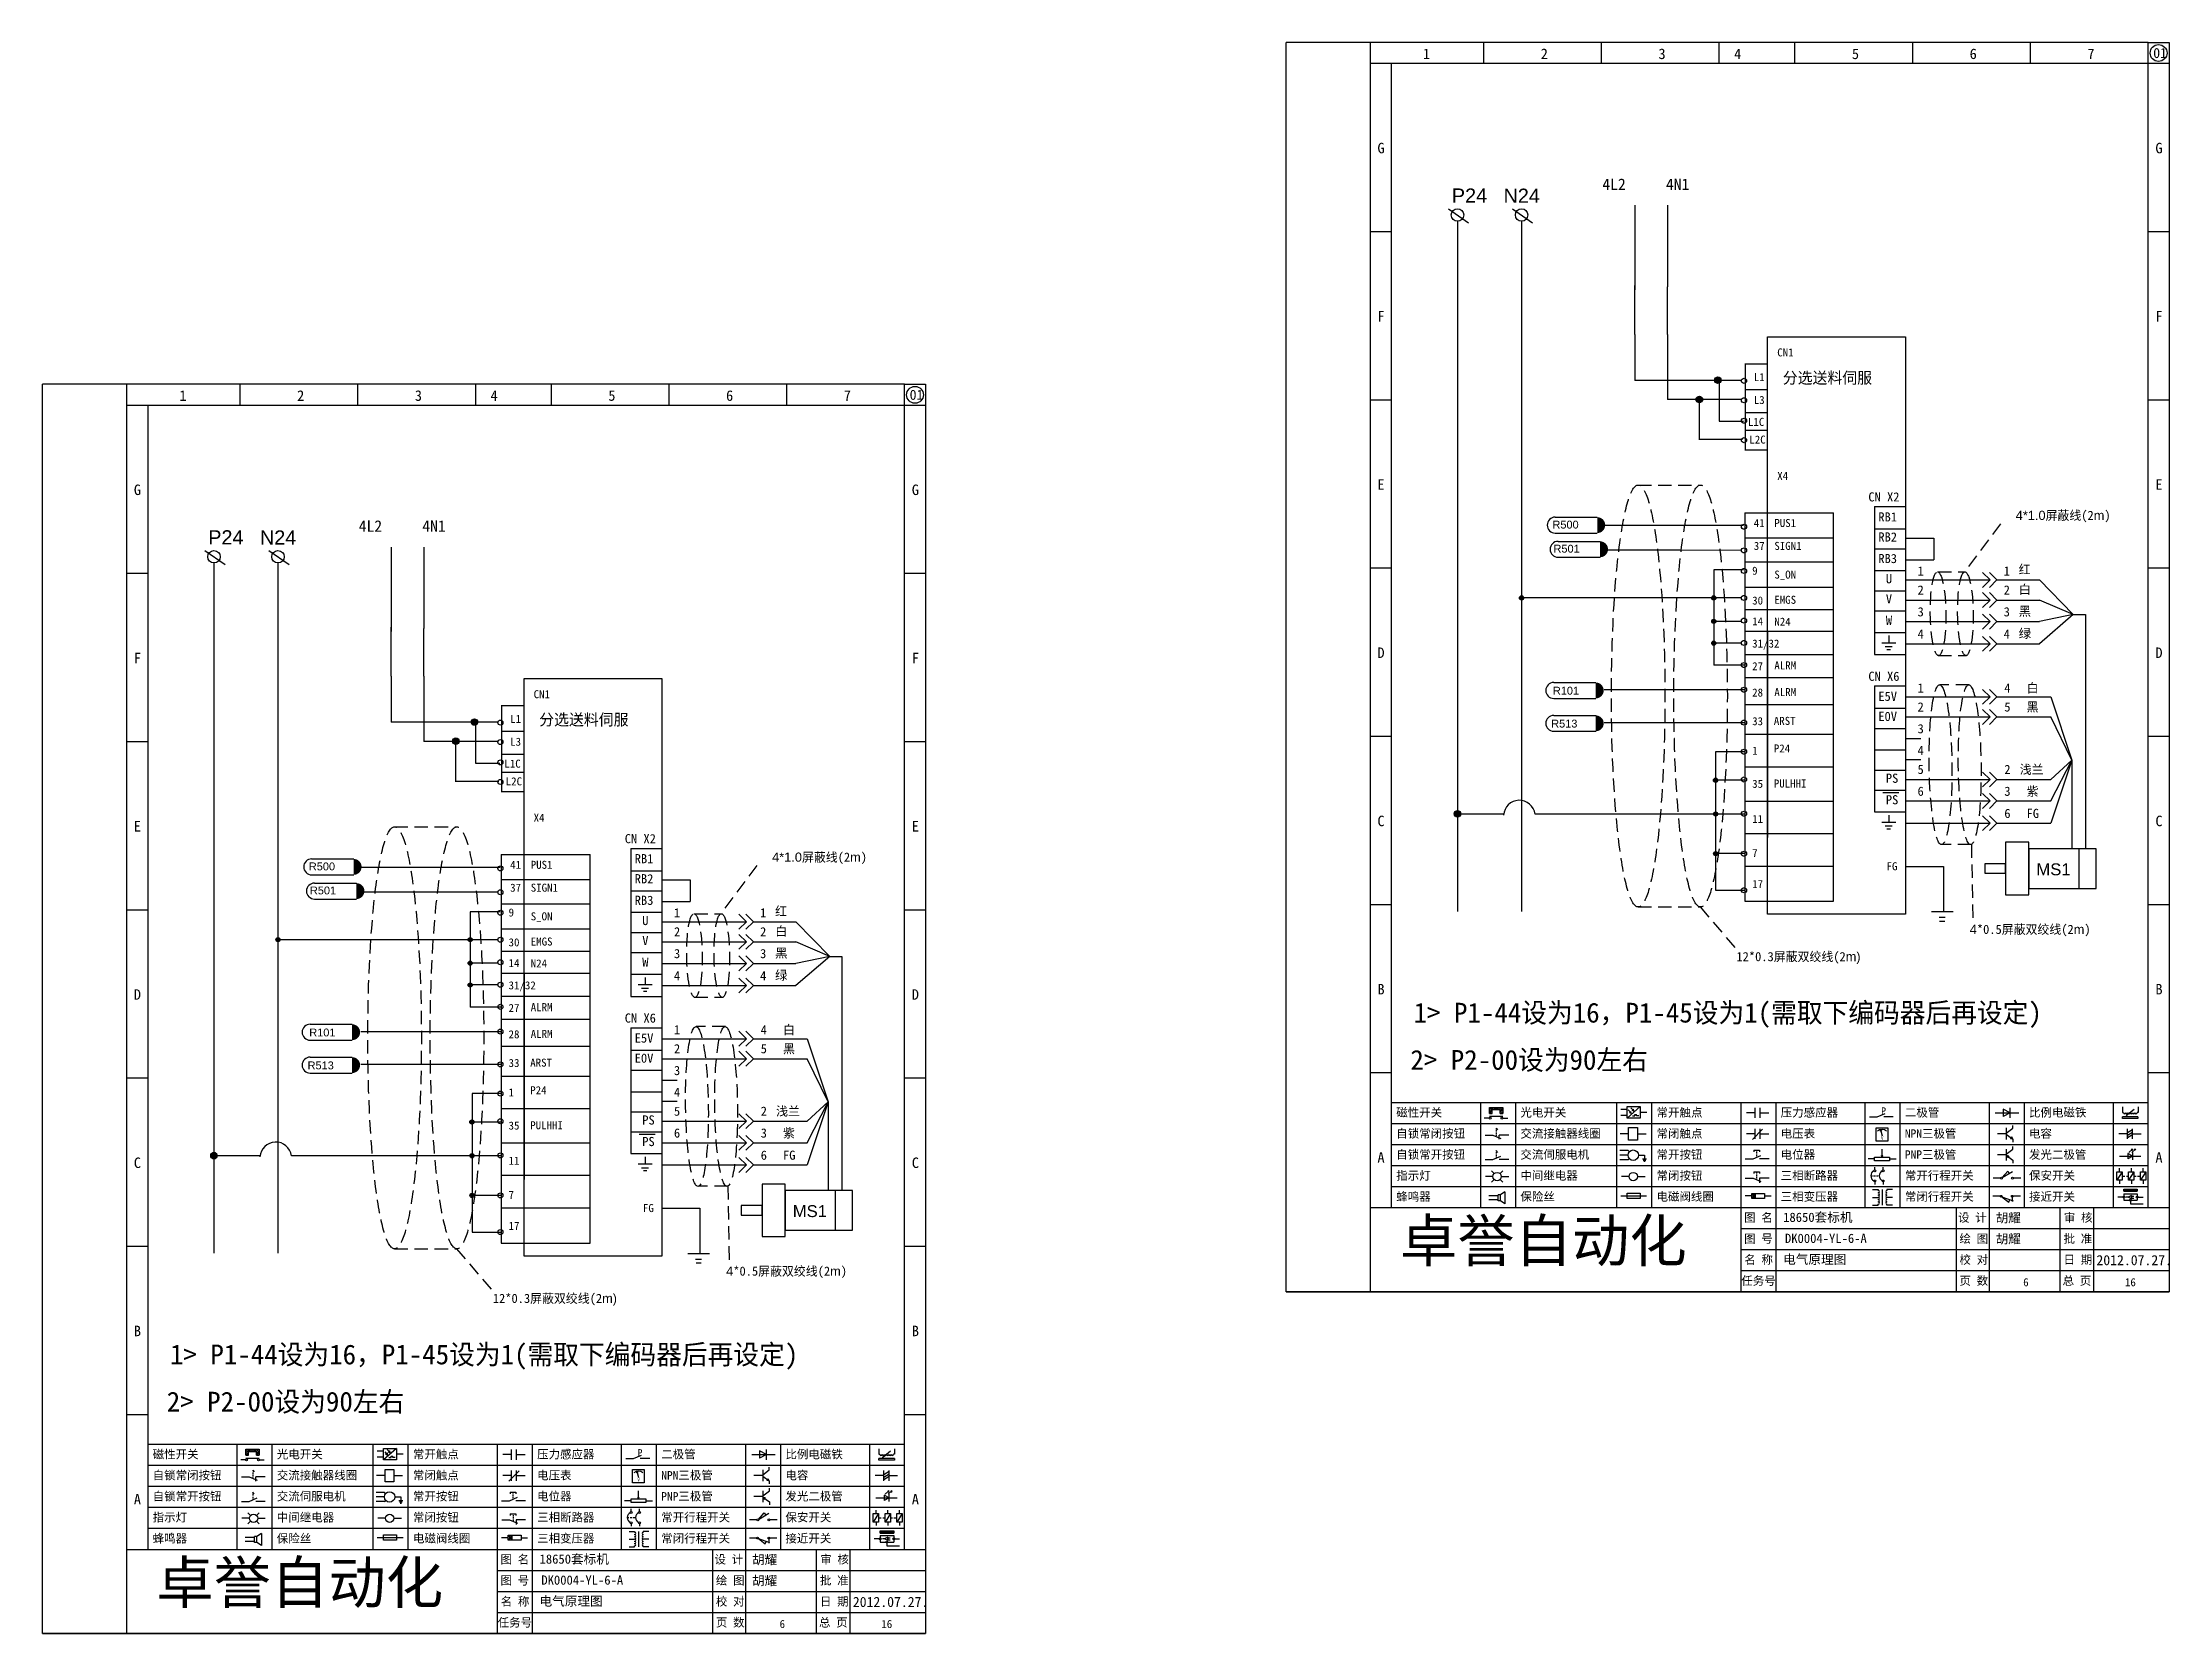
# Model space of a CAD drawing. Extents: x 2511 to 8703, y -745 to 3310.
# Drawn here: x 8198 to 8703, y 2932 to 3310 of the extents above; entities that cross this region are included whole.
import ezdxf

# ---------------------------------------------------------------- set-up
doc = ezdxf.new("R2010")
doc.units = 0
doc.header["$MEASUREMENT"] = 0
doc.linetypes.add('HIDDEN2', pattern=[4.7625, 3.175, -1.5875])
doc.layers.add('主图', color=7, linetype='Continuous')
doc.layers.add('电气图内容', color=7, linetype='Continuous')
doc.styles.add('汉字', font='NSimSun.ttf')

# ---------------------------------------------------------------- blocks, each defined once
blk = doc.blocks.new('磁性开关')
at = {"linetype": 'ByBlock'}
h = blk.add_hatch(dxfattribs=at)
h.set_pattern_fill('ANSI31', color=256, scale=0.1, style=0)
h.set_pattern_definition([(45, (0, 0), (-0.224506403, 0.224506403), [])])
h.paths.add_polyline_path([(-1908.31, -775.79), (-1908.31, -776.69), (-1907.69, -776.69), (-1907.69, -775.29), (-1910.88, -775.29), (-1910.88, -776.69), (-1910.25, -776.69), (-1910.25, -775.79)])
for p, q in [((-1910.91, -777.81), (-1912.09, -777.81)), ((-1910.88, -776.69), (-1910.88, -775.29)), ((-1910.88, -775.29), (-1907.69, -775.29)), ((-1910.88, -776.69), (-1910.25, -776.69)), ((-1910.88, -777.39), (-1907.69, -777.39)), ((-1910.25, -776.69), (-1910.25, -775.79)), ((-1910.25, -775.79), (-1908.31, -775.79)), ((-1908.31, -776.69), (-1908.31, -775.79)), ((-1908.31, -776.69), (-1907.69, -776.69)), ((-1907.69, -775.29), (-1907.69, -776.69)), ((-1907.66, -777.81), (-1906.48, -777.81))]:
    blk.add_line(p, q, dxfattribs=at)
for centre in [(-1910.68, -777.81), (-1907.88, -777.81)]:
    blk.add_circle(centre, 0.225, dxfattribs=at)
blk = doc.blocks.new('*U87')
at = {"linetype": 'ByBlock'}
for p, q in [((-1911.92, -782.07), (-1910.06, -782.07)), ((-1910.06, -782.07), (-1908.18, -782.88)), ((-1909.23, -780.45), (-1909.23, -780.67)), ((-1909.23, -780.45), (-1908.92, -780.84)), ((-1909.23, -780.84), (-1909.23, -781.05)), ((-1909.23, -781.23), (-1909.23, -781.44)), ((-1909.23, -781.61), (-1909.23, -781.83)), ((-1909.23, -782), (-1909.23, -782.21)), ((-1909.23, -782.38), (-1909.23, -782.43)), ((-1908.52, -783.07), (-1908.52, -782.07)), ((-1906.25, -782.07), (-1908.52, -782.07))]:
    blk.add_line(p, q, dxfattribs=at)
blk = doc.blocks.new('常开按钮')
at = {"linetype": 'ByBlock'}
for p, q in [((-1911.92, -787.73), (-1910.06, -787.73)), ((-1910.06, -787.73), (-1908.18, -786.93)), ((-1909.9, -785.68), (-1908.56, -785.68)), ((-1909.9, -785.68), (-1909.9, -786.07)), ((-1909.23, -785.68), (-1909.23, -785.89)), ((-1909.23, -786.06), (-1909.23, -786.28)), ((-1909.23, -786.45), (-1909.23, -786.67)), ((-1909.23, -786.84), (-1909.23, -787.05)), ((-1909.23, -787.22), (-1909.23, -787.38)), ((-1908.56, -785.68), (-1908.56, -786.07)), ((-1906.25, -787.73), (-1908.52, -787.73))]:
    blk.add_line(p, q, dxfattribs=at)
blk = doc.blocks.new('*U88')
at = {"linetype": 'ByBlock'}
for p, q in [((-1911.92, -792.89), (-1910.06, -792.89)), ((-1910.06, -792.89), (-1908.18, -792.08)), ((-1908.88, -791.17), (-1909.23, -790.71)), ((-1909.23, -790.71), (-1909.23, -790.92)), ((-1909.23, -791.09), (-1909.23, -791.31)), ((-1909.23, -791.48), (-1909.23, -791.69)), ((-1909.23, -791.86), (-1909.23, -792.08)), ((-1909.23, -792.25), (-1909.23, -792.47)), ((-1906.25, -792.89), (-1908.52, -792.89))]:
    blk.add_line(p, q, dxfattribs=at)
blk = doc.blocks.new('蜂鸣器')
at = {"linetype": 'ByBlock'}
for p, q in [((-1908.8, -796.48), (-1911.01, -796.48)), ((-1908.8, -797.46), (-1911.01, -797.46)), ((-1908.25, -796.26), (-1908.8, -796.26)), ((-1908.8, -797.68), (-1908.8, -796.26)), ((-1908.25, -797.68), (-1908.8, -797.68)), ((-1907.17, -795.53), (-1908.25, -796.26)), ((-1908.25, -797.68), (-1908.25, -796.26)), ((-1907.17, -798.41), (-1908.25, -797.68)), ((-1907.17, -795.53), (-1907.17, -798.41))]:
    blk.add_line(p, q, dxfattribs=at)
blk = doc.blocks.new('光电开关')
at = {"linetype": 'ByBlock'}
h = blk.add_hatch(dxfattribs=at)
h.set_pattern_fill('ANSI31', color=256, scale=0.01, style=0)
h.set_pattern_definition([(45, (0.172267, 0), (-0.0224506403, 0.0224506403), [])])
h.paths.add_polyline_path([(-1882.44, -776.34), (-1882.5, -775.91), (-1882.68, -776.07)])
h.paths.add_polyline_path([(-1882.44, -776.34), (-1882.68, -776.07), (-1882.86, -776.23)])
h.paths.add_polyline_path([(-1883.11, -776.45), (-1883.29, -776.61), (-1883.05, -776.88)])
h.paths.add_polyline_path([(-1883.29, -776.61), (-1883.47, -776.77), (-1883.05, -776.88)])
for p, q in [((-1884.01, -775.96), (-1885.56, -775.96)), ((-1884.01, -777.39), (-1885.56, -777.39)), ((-1880.91, -775.3), (-1884.01, -778.05)), ((-1883.75, -776.09), (-1883.05, -776.88)), ((-1883.11, -776.45), (-1883.47, -776.77)), ((-1883.05, -776.88), (-1883.47, -776.77)), ((-1883.14, -775.55), (-1882.44, -776.34)), ((-1883.05, -776.88), (-1883.11, -776.45)), ((-1882.5, -775.91), (-1882.86, -776.23)), ((-1882.44, -776.34), (-1882.86, -776.23)), ((-1882.78, -777.47), (-1882.23, -777.47)), ((-1882.44, -776.34), (-1882.5, -775.91)), ((-1882.23, -777.47), (-1882.23, -777.14)), ((-1882.23, -777.14), (-1881.78, -777.14)), ((-1881.78, -777.47), (-1881.78, -777.14)), ((-1881.23, -777.47), (-1881.78, -777.47)), ((-1879.37, -776.67), (-1880.91, -776.67))]:
    blk.add_line(p, q, dxfattribs=at)
blk.add_lwpolyline([(-1884.01, -775.3), (-1880.91, -775.3), (-1880.91, -778.05), (-1884.01, -778.05)], close=True, dxfattribs=at)
blk = doc.blocks.new('交流接触器线圈')
at = {"linetype": 'ByBlock'}
for p, q in [((-1880.82, -781.77), (-1882.87, -781.77)), ((-1878.72, -781.77), (-1876.67, -781.77))]:
    blk.add_line(p, q, dxfattribs=at)
blk.add_lwpolyline([(-1880.82, -780.28), (-1878.72, -780.28), (-1878.72, -783.26), (-1880.82, -783.26)], close=True, dxfattribs=at)
blk = doc.blocks.new('交流伺服电机')
at = {"linetype": 'ByBlock'}
for p, q in [((-1880.97, -785.75), (-1882.94, -785.75)), ((-1880.97, -786.85), (-1882.94, -786.85)), ((-1880.97, -787.94), (-1882.94, -787.94)), ((-1880.97, -785.75), (-1880.65, -786.03)), ((-1880.97, -787.94), (-1880.65, -787.67)), ((-1878.49, -786.85), (-1877.07, -786.85)), ((-1877.54, -787.72), (-1876.59, -787.72)), ((-1877.38, -788.01), (-1876.75, -788.01)), ((-1877.23, -788.29), (-1876.9, -788.29)), ((-1877.07, -786.85), (-1877.07, -787.72))]:
    blk.add_line(p, q, dxfattribs=at)
blk.add_circle((-1879.73, -786.85), 1.24, dxfattribs=at)
blk = doc.blocks.new('中间继电器')
at = {"linetype": 'ByBlock'}
for p, q in [((-1880.72, -791.92), (-1882.54, -791.92)), ((-1878.74, -791.92), (-1876.92, -791.92))]:
    blk.add_line(p, q, dxfattribs=at)
blk.add_circle((-1879.73, -791.92), 0.992, dxfattribs=at)
blk = doc.blocks.new('保险丝')
at = {"linetype": 'ByBlock'}
blk.add_line((-1882.72, -796.49), (-1876.55, -796.49), dxfattribs=at)
blk.add_lwpolyline([(-1881.2, -795.86), (-1878.06, -795.86), (-1878.06, -797.12), (-1881.2, -797.12)], close=True, dxfattribs=at)
blk = doc.blocks.new('指示灯')
at = {"linetype": 'ByBlock'}
for p, q in [((-1854.25, -776.92), (-1856.06, -776.92)), ((-1854.62, -775.59), (-1853.97, -776.23)), ((-1854.62, -778.25), (-1853.97, -777.61)), ((-1851.9, -775.59), (-1852.54, -776.23)), ((-1851.9, -778.25), (-1852.54, -777.61)), ((-1852.26, -776.92), (-1850.45, -776.92))]:
    blk.add_line(p, q, dxfattribs=at)
blk.add_circle((-1853.26, -776.92), 0.992, dxfattribs=at)
blk = doc.blocks.new('常开触点')
at = {"linetype": 'ByBlock'}
for p, q in [((-1853.82, -781.77), (-1855.88, -781.77)), ((-1853.82, -782.99), (-1853.82, -780.56)), ((-1852.6, -782.99), (-1852.6, -780.56)), ((-1852.6, -781.77), (-1850.55, -781.77))]:
    blk.add_line(p, q, dxfattribs=at)
blk = doc.blocks.new('常闭触点')
at = {"linetype": 'ByBlock'}
for p, q in [((-1853.82, -786.77), (-1855.88, -786.77)), ((-1852.01, -785.66), (-1854.43, -788.1)), ((-1853.82, -787.99), (-1853.82, -785.56)), ((-1852.6, -787.99), (-1852.6, -785.56)), ((-1852.6, -786.77), (-1850.55, -786.77))]:
    blk.add_line(p, q, dxfattribs=at)
blk = doc.blocks.new('常闭按钮')
at = {"linetype": 'ByBlock'}
for p, q in [((-1856.13, -792.28), (-1854.28, -792.28)), ((-1854.28, -792.28), (-1852.4, -793.09)), ((-1854.11, -790.83), (-1852.77, -790.83)), ((-1854.11, -790.83), (-1854.11, -791.22)), ((-1853.44, -790.83), (-1853.44, -791.04)), ((-1853.44, -791.21), (-1853.44, -791.43)), ((-1853.44, -791.6), (-1853.44, -791.82)), ((-1853.44, -791.99), (-1853.44, -792.2)), ((-1853.44, -792.37), (-1853.44, -792.53)), ((-1852.77, -790.83), (-1852.77, -791.22)), ((-1850.47, -792.28), (-1852.73, -792.28)), ((-1852.73, -792.28), (-1852.73, -793.43))]:
    blk.add_line(p, q, dxfattribs=at)
blk = doc.blocks.new('电磁阀线圈')
at = {"linetype": 'ByBlock'}
for p, q in [((-1854.61, -796.54), (-1856.17, -796.54)), ((-1854.61, -795.92), (-1853.75, -797.16)), ((-1853.75, -795.92), (-1854.61, -797.16)), ((-1853.75, -795.92), (-1853.75, -797.16)), ((-1851.53, -796.54), (-1849.97, -796.54))]:
    blk.add_line(p, q, dxfattribs=at)
blk.add_lwpolyline([(-1854.61, -795.92), (-1851.53, -795.92), (-1851.53, -797.16), (-1854.61, -797.16)], close=True, dxfattribs=at)
blk = doc.blocks.new('电容')
at = {"linetype": 'ByBlock'}
for p, q in [((-1756.08, -781.77), (-1758.13, -781.77)), ((-1756.08, -782.99), (-1756.08, -780.56)), ((-1754.86, -780.79), (-1756.08, -781.55)), ((-1754.86, -781.44), (-1756.08, -782.2)), ((-1754.86, -781.99), (-1756.08, -782.75)), ((-1754.86, -782.99), (-1754.86, -780.56)), ((-1754.86, -781.77), (-1752.81, -781.77))]:
    blk.add_line(p, q, dxfattribs=at)
blk = doc.blocks.new('电压表')
at = {"linetype": 'ByBlock'}
for p, q in [((-1814.84, -780.75), (-1814.91, -781.13)), ((-1814.6, -781.05), (-1814.91, -781.13)), ((-1814.84, -780.75), (-1814.46, -782.26)), ((-1814.84, -780.75), (-1814.6, -781.05))]:
    blk.add_line(p, q, dxfattribs=at)
blk.add_lwpolyline([(-1815.84, -780.34), (-1813.07, -780.34), (-1813.07, -783.49), (-1815.84, -783.49)], close=True, dxfattribs=at)
blk.add_arc((-1814.46, -782.26), 1.56, 46.8313, 133.1687, dxfattribs=at)
at = {"linetype": 'ByBlock', "insert": (-1814.7, -782.39), "char_height": 0.75, "width": 0.6768, "attachment_point": 1}
blk.add_mtext('V', dxfattribs=at)
blk = doc.blocks.new('电位器')
at = {"linetype": 'ByBlock'}
for p, q in [((-1816.21, -787.75), (-1817.79, -787.75)), ((-1814.45, -787.3), (-1814.62, -786.96)), ((-1814.62, -786.96), (-1814.27, -786.96)), ((-1814.45, -787.3), (-1814.45, -785.39)), ((-1814.45, -787.3), (-1814.27, -786.96)), ((-1812.68, -787.75), (-1811.1, -787.75))]:
    blk.add_line(p, q, dxfattribs=at)
blk.add_lwpolyline([(-1816.21, -787.3), (-1812.68, -787.3), (-1812.68, -788.2), (-1816.21, -788.2)], close=True, dxfattribs=at)
blk = doc.blocks.new('三相断路器')
at = {"linetype": 'ByBlock'}
for p, q in [((-1817.14, -791.74), (-1816.72, -791.74)), ((-1816.45, -791.74), (-1816.03, -791.74)), ((-1816.17, -790.33), (-1816.17, -789.7)), ((-1816.17, -793.19), (-1816.17, -793.83)), ((-1815.76, -791.74), (-1815.34, -791.74)), ((-1814.17, -790.33), (-1814.17, -789.7)), ((-1814.17, -793.19), (-1814.17, -793.83))]:
    blk.add_line(p, q, dxfattribs=at)
for centre in [(-1816.17, -790.55), (-1816.17, -792.98), (-1814.17, -790.55), (-1814.17, -792.98)]:
    blk.add_circle(centre, 0.219, dxfattribs=at)
for centre in [(-1815.81, -791.74), (-1813.82, -791.74)]:
    blk.add_arc(centre, 1.32, 115.5791, 244.4209, dxfattribs=at)
blk = doc.blocks.new('三相变压器')
at = {"linetype": 'ByBlock'}
for p, q in [((-1816.69, -795.03), (-1815.37, -795.03)), ((-1816.69, -796.87), (-1815.37, -796.87)), ((-1816.69, -798.71), (-1815.37, -798.71)), ((-1815.37, -795.03), (-1815.37, -795.24)), ((-1815.37, -798.71), (-1815.37, -798.5)), ((-1814.34, -798.7), (-1814.34, -795.04)), ((-1812, -795.03), (-1813.32, -795.03)), ((-1813.32, -795.03), (-1813.32, -795.24)), ((-1812, -796.87), (-1813.32, -796.87)), ((-1813.32, -798.71), (-1813.32, -798.5)), ((-1812, -798.71), (-1813.32, -798.71))]:
    blk.add_line(p, q, dxfattribs=at)
for centre, start, end in [((-1815.37, -795.51), 270, 90), ((-1815.37, -796.06), 270, 90), ((-1815.37, -796.6), 270, 90), ((-1815.37, -797.14), 270, 90), ((-1815.37, -797.68), 270, 90), ((-1815.37, -798.23), 270, 90), ((-1813.32, -795.51), 90, 270), ((-1813.32, -796.06), 90, 270), ((-1813.32, -796.6), 90, 270), ((-1813.32, -797.14), 90, 270), ((-1813.32, -797.68), 90, 270), ((-1813.32, -798.23), 90, 270)]:
    blk.add_arc(centre, 0.271, start, end, dxfattribs=at)
blk = doc.blocks.new('二极管')
at = {"linetype": 'ByBlock'}
for p, q in [((-1787.52, -776.77), (-1781.92, -776.77)), ((-1783.97, -776.77), (-1785.69, -775.9)), ((-1785.69, -775.9), (-1785.69, -777.65)), ((-1783.97, -776.77), (-1785.69, -777.65)), ((-1783.97, -777.99), (-1783.97, -775.56))]:
    blk.add_line(p, q, dxfattribs=at)
blk = doc.blocks.new('NPN三极管')
at = {"linetype": 'ByBlock'}
for p, q in [((-1785.73, -781.97), (-1787.81, -781.97)), ((-1785.73, -780.61), (-1785.73, -783.32)), ((-1785.73, -781.82), (-1784.15, -780.66)), ((-1785.73, -782.11), (-1784.15, -783.27)), ((-1784.41, -782.73), (-1784.74, -783.18)), ((-1784.15, -783.27), (-1784.74, -783.18)), ((-1784.15, -783.27), (-1784.41, -782.73)), ((-1784.15, -780.66), (-1784.15, -779.98)), ((-1784.15, -783.27), (-1784.15, -783.96))]:
    blk.add_line(p, q, dxfattribs=at)
blk = doc.blocks.new('发光二极管')
at = {"linetype": 'ByBlock'}
for p, q in [((-1758.01, -786.77), (-1752.89, -786.77)), ((-1754.84, -786.77), (-1756.04, -786.16)), ((-1756.04, -786.16), (-1756.04, -787.39)), ((-1754.84, -786.77), (-1756.04, -787.39)), ((-1755.78, -785.92), (-1754.89, -785.14)), ((-1754.89, -785.14), (-1755.2, -785.22)), ((-1755.2, -785.22), (-1755.01, -785.43)), ((-1755.08, -785.92), (-1754.18, -785.14)), ((-1754.89, -785.14), (-1755.01, -785.43)), ((-1754.84, -787.63), (-1754.84, -785.92)), ((-1754.18, -785.14), (-1754.49, -785.22)), ((-1754.49, -785.22), (-1754.31, -785.43)), ((-1754.18, -785.14), (-1754.31, -785.43))]:
    blk.add_line(p, q, dxfattribs=at)
blk = doc.blocks.new('PNP三极管')
at = {"linetype": 'ByBlock'}
for p, q in [((-1784.9, -786.74), (-1786.98, -786.74)), ((-1784.9, -785.38), (-1784.9, -788.09)), ((-1784.9, -786.59), (-1783.32, -785.43)), ((-1784.9, -786.88), (-1783.32, -788.04)), ((-1784.9, -786.88), (-1784.31, -786.97)), ((-1784.9, -786.88), (-1784.64, -787.42)), ((-1784.31, -786.97), (-1784.64, -787.42)), ((-1783.32, -785.43), (-1783.32, -784.75)), ((-1783.32, -788.04), (-1783.32, -788.73))]:
    blk.add_line(p, q, dxfattribs=at)
blk = doc.blocks.new('常开行程开关')
at = {"linetype": 'ByBlock'}
for p, q in [((-1786.29, -792.3), (-1788.01, -792.3)), ((-1785.89, -792.17), (-1784.52, -790.62)), ((-1785.89, -792.17), (-1783.43, -790.72)), ((-1784.52, -790.62), (-1784.19, -791.17)), ((-1781.48, -792.3), (-1783.21, -792.3))]:
    blk.add_line(p, q, dxfattribs=at)
for centre in [(-1786.07, -792.3), (-1783.42, -792.3)]:
    blk.add_circle(centre, 0.219, dxfattribs=at)
blk = doc.blocks.new('常闭行程开关')
at = {"linetype": 'ByBlock'}
for p, q in [((-1786.34, -796.62), (-1788.07, -796.62)), ((-1785.93, -796.72), (-1783.25, -797.7)), ((-1785.93, -796.72), (-1784.3, -798)), ((-1784.3, -798), (-1784.08, -797.4)), ((-1783.48, -796.84), (-1783.48, -797.85)), ((-1781.54, -796.62), (-1783.26, -796.62))]:
    blk.add_line(p, q, dxfattribs=at)
for centre in [(-1786.12, -796.62), (-1783.48, -796.62)]:
    blk.add_circle(centre, 0.219, dxfattribs=at)
blk = doc.blocks.new('比例电磁阀')
at = {"linetype": 'ByBlock'}
for p, q in [((-1757.26, -775.38), (-1757.26, -776.71)), ((-1757.26, -776.71), (-1757.05, -776.71)), ((-1753.6, -777.73), (-1757.25, -777.73)), ((-1757.25, -778.13), (-1757.25, -777.73)), ((-1753.6, -778.13), (-1757.25, -778.13)), ((-1754.5, -775.98), (-1756.35, -777.44)), ((-1756.35, -777.44), (-1756.25, -777.25)), ((-1756.35, -777.44), (-1756.15, -777.38)), ((-1756.15, -777.38), (-1756.25, -777.25)), ((-1753.58, -776.71), (-1753.8, -776.71)), ((-1753.6, -777.73), (-1753.6, -778.13)), ((-1753.58, -775.38), (-1753.58, -776.71))]:
    blk.add_line(p, q, dxfattribs=at)
for centre in [(-1756.78, -776.71), (-1756.24, -776.71), (-1755.7, -776.71), (-1755.15, -776.71), (-1754.61, -776.71), (-1754.07, -776.71)]:
    blk.add_arc(centre, 0.271, 180, 0, dxfattribs=at)
blk = doc.blocks.new('保安开关')
at = {"linetype": 'ByBlock'}
for p, q in [((-1757.33, -790.79), (-1758.6, -792.81)), ((-1757.96, -790.79), (-1757.96, -789.97)), ((-1757.96, -792.81), (-1757.96, -793.62)), ((-1757.33, -791.8), (-1756.72, -791.8)), ((-1756.35, -791.8), (-1755.89, -791.8)), ((-1754.54, -790.79), (-1755.81, -792.81)), ((-1755.17, -790.79), (-1755.17, -789.97)), ((-1755.17, -792.81), (-1755.17, -793.62)), ((-1754.52, -791.8), (-1754.06, -791.8)), ((-1753.69, -791.8), (-1753.08, -791.8)), ((-1751.75, -790.79), (-1753.02, -792.81)), ((-1752.39, -790.79), (-1752.39, -789.97)), ((-1752.39, -792.81), (-1752.39, -793.62))]:
    blk.add_line(p, q, dxfattribs=at)
for points in [[(-1758.6, -790.79), (-1757.33, -790.79), (-1757.33, -792.81), (-1758.6, -792.81)], [(-1755.81, -790.79), (-1754.54, -790.79), (-1754.54, -792.81), (-1755.81, -792.81)], [(-1753.02, -790.79), (-1751.75, -790.79), (-1751.75, -792.81), (-1753.02, -792.81)]]:
    blk.add_lwpolyline(points, close=True, dxfattribs=at)
blk = doc.blocks.new('接近开关')
at = {"linetype": 'ByBlock'}
h = blk.add_hatch(dxfattribs=at)
h.set_pattern_fill('ANSI31', color=256, scale=0.01, style=0)
h.set_pattern_definition([(45, (-89.131516, -30.795668), (-0.0224506403, 0.0224506403), [])])
h.paths.add_polyline_path([(-1513.76, -1123.35), (-1513.76, -1122.85), (-1516.96, -1122.85), (-1516.96, -1123.35)])
for p, q in [((-1517.18, -1124.71), (-1518.36, -1124.71)), ((-1516.96, -1123.35), (-1516.96, -1122.85)), ((-1516.96, -1122.85), (-1513.76, -1122.85)), ((-1516.96, -1123.35), (-1513.76, -1123.35)), ((-1516.96, -1123.95), (-1513.76, -1123.95)), ((-1516.96, -1123.95), (-1516.96, -1125.47)), ((-1516.96, -1125.47), (-1513.76, -1125.47)), ((-1515.91, -1124.71), (-1516.45, -1124.71)), ((-1515.11, -1124.31), (-1515.91, -1124.71)), ((-1515.11, -1125.11), (-1515.91, -1124.71)), ((-1515.36, -1125.69), (-1515.36, -1126.36)), ((-1515.36, -1126.36), (-1512.36, -1126.36)), ((-1515.33, -1124.53), (-1515.17, -1124.53)), ((-1515.33, -1124.88), (-1515.17, -1124.88)), ((-1515.25, -1124.45), (-1515.25, -1124.61)), ((-1515.11, -1124.31), (-1515.11, -1125.11)), ((-1515.11, -1124.48), (-1514.58, -1124.48)), ((-1515.11, -1124.94), (-1514.58, -1124.94)), ((-1513.76, -1122.85), (-1513.76, -1123.35)), ((-1513.76, -1123.95), (-1513.76, -1125.47)), ((-1513.54, -1124.71), (-1512.36, -1124.71))]:
    blk.add_line(p, q, dxfattribs=at)
for centre in [(-1516.96, -1124.71), (-1515.36, -1125.47), (-1513.76, -1124.71)]:
    blk.add_circle(centre, 0.225, dxfattribs=at)
blk = doc.blocks.new('压力感应器')
at = {"linetype": 'ByBlock'}
for p, q in [((-1817.44, -777.73), (-1815.59, -777.73)), ((-1815.59, -777.73), (-1813.71, -776.93)), ((-1811.78, -777.73), (-1814.05, -777.73))]:
    blk.add_line(p, q, dxfattribs=at)
at = {"linetype": 'ByBlock', "insert": (-1814.65, -775.48), "char_height": 1.68, "width": 1.2242, "attachment_point": 1}
blk.add_mtext('{\\fNSimSun|b0|i0|c134|p49;P}', dxfattribs=at)
blk = doc.blocks.new('A$C15C02EB5')
h = blk.add_hatch(color=0)
edge = h.paths.add_edge_path()
edge.add_arc((3404.92, 2759.42), 0.778, 0, 360)
h = blk.add_hatch(color=0)
edge = h.paths.add_edge_path()
edge.add_arc((3404.92, 2759.42), 0.778, 0, 360)
h = blk.add_hatch(color=0)
edge = h.paths.add_edge_path()
edge.add_arc((3400.49, 2754.88), 0.778, 0, 360)
h = blk.add_hatch(color=0)
edge = h.paths.add_edge_path()
edge.add_arc((3400.49, 2754.88), 0.778, 0, 360)
h = blk.add_hatch(color=256)
edge = h.paths.add_edge_path()
edge.add_arc((3376.22, 2724.98), 1.89, 270, 450)
edge.add_line((3376.22, 2726.87), (3376.22, 2723.09))
h = blk.add_hatch(color=256)
edge = h.paths.add_edge_path()
edge.add_arc((3376.89, 2719.23), 1.89, 270, 450)
edge.add_line((3376.89, 2721.12), (3376.89, 2717.34))
at = {"lineweight": -2}
h = blk.add_hatch(color=0, dxfattribs=at)
edge = h.paths.add_edge_path()
edge.add_arc((3358.22, 2707.67), 0.5, 0, 360)
h = blk.add_hatch(color=0, dxfattribs=at)
edge = h.paths.add_edge_path()
edge.add_arc((3403.92, 2707.67), 0.5, 0, 360)
h = blk.add_hatch(color=0, dxfattribs=at)
edge = h.paths.add_edge_path()
edge.add_arc((3403.92, 2702.09), 0.5, 0, 360)
h = blk.add_hatch(color=0, dxfattribs=at)
edge = h.paths.add_edge_path()
edge.add_arc((3403.92, 2696.91), 0.5, 0, 360)
h = blk.add_hatch(color=256)
edge = h.paths.add_edge_path()
edge.add_arc((3375.86, 2685.67), 1.89, 270, 450)
edge.add_line((3375.86, 2687.56), (3375.86, 2683.79))
h = blk.add_hatch(color=256)
edge = h.paths.add_edge_path()
edge.add_arc((3375.86, 2677.85), 1.89, 270, 450)
edge.add_line((3375.86, 2679.74), (3375.86, 2675.96))
h = blk.add_hatch(color=0, dxfattribs=at)
edge = h.paths.add_edge_path()
edge.add_arc((3404.34, 2664.33), 0.5, 0, 360)
h = blk.add_hatch(color=0)
edge = h.paths.add_edge_path()
edge.add_arc((3342.99, 2656.32), 0.778, 0, 360)
h = blk.add_hatch(color=0, dxfattribs=at)
edge = h.paths.add_edge_path()
edge.add_arc((3404.36, 2656.29), 0.5, 0, 360)
h = blk.add_hatch(color=0, dxfattribs=at)
edge = h.paths.add_edge_path()
edge.add_arc((3404.36, 2646.87), 0.5, 0, 360)
at = {"linetype": 'ByBlock'}
for p, q in [((3302.23, 2542.72), (3302.23, 2839.72)), ((3322.23, 2839.72), (3302.23, 2839.72)), ((3507.23, 2839.72), (3322.23, 2839.72)), ((3322.23, 2839.72), (3322.23, 2542.72)), ((3507.23, 2839.72), (3512.23, 2839.72)), ((3512.23, 2839.72), (3512.23, 2542.72)), ((3512.23, 2834.72), (3322.23, 2834.72)), ((3327.23, 2834.72), (3327.23, 2562.72)), ((3512.23, 2542.72), (3302.23, 2542.72)), ((3302.23, 2542.72), (3512.23, 2542.72))]:
    blk.add_line(p, q, dxfattribs=at)
at = {"color": 0}
for p, q in [((3385.16, 2801.03), (3385.16, 2780.96)), ((3392.94, 2801.03), (3392.94, 2781.67)), ((3385.16, 2770.3), (3385.16, 2759.39)), ((3392.94, 2770.3), (3392.94, 2754.83)), ((3416.73, 2632.44), (3416.73, 2769.76)), ((3416.73, 2769.76), (3449.5, 2769.76)), ((3449.5, 2769.76), (3449.5, 2632.44)), ((3411.28, 2763.32), (3416.73, 2763.32)), ((3411.37, 2763.3), (3411.37, 2742.87)), ((3410.57, 2759.39), (3385.16, 2759.39)), ((3405.21, 2759.38), (3405.21, 2749.67)), ((3411.28, 2757.23), (3416.73, 2757.23)), ((3410.57, 2754.83), (3392.94, 2754.83)), ((3400.41, 2754.85), (3400.41, 2745.36)), ((3411.28, 2751.79), (3416.73, 2751.79)), ((3405.21, 2749.67), (3410.96, 2749.67)), ((3411.28, 2747.54), (3416.73, 2747.54)), ((3400.37, 2745.4), (3410.73, 2745.4)), ((3411.28, 2742.87), (3416.73, 2742.87)), ((3449.5, 2738.72), (3449.5, 2649.43)), ((3411.28, 2727.94), (3411.28, 2635.55)), ((3411.28, 2727.94), (3432.42, 2727.94)), ((3432.42, 2635.55), (3432.42, 2727.94)), ((3411.02, 2724.87), (3377.89, 2724.87)), ((3386.23, 2724.87), (3382.19, 2724.87)), ((3411.28, 2721.95), (3432.42, 2721.95)), ((3411.28, 2716.23), (3432.42, 2716.23)), ((3411.02, 2714.33), (3403.92, 2714.33)), ((3411.28, 2710.24), (3432.42, 2710.24)), ((3411.28, 2704.95), (3432.42, 2704.95)), ((3432.42, 2699.66), (3411.28, 2699.66)), ((3416.73, 2699.66), (3416.73, 2650.68)), ((3411.26, 2691.65), (3403.92, 2691.65)), ((3411.28, 2694.22), (3432.42, 2694.22)), ((3411.26, 2685.8), (3377.89, 2685.8)), ((3411.28, 2688.78), (3432.42, 2688.78)), ((3411.28, 2682.34), (3432.42, 2682.34)), ((3411.26, 2677.98), (3377.89, 2677.98)), ((3411.26, 2671.09), (3404.36, 2671.09)), ((3411.28, 2675.26), (3432.42, 2675.26)), ((3411.28, 2667.53), (3432.42, 2667.53)), ((3411.26, 2664.32), (3404.36, 2664.32)), ((3353.94, 2656.29), (3342.99, 2656.29)), ((3377.89, 2656.29), (3361.42, 2656.29)), ((3411.26, 2656.29), (3377.89, 2656.29)), ((3411.28, 2659.37), (3432.42, 2659.37)), ((3411.28, 2651.65), (3432.42, 2651.65)), ((3411.28, 2643.92), (3432.42, 2643.92)), ((3449.5, 2643.81), (3458.54, 2643.81)), ((3458.54, 2643.81), (3458.54, 2633.09)), ((3411.28, 2635.55), (3432.42, 2635.55)), ((3449.5, 2632.44), (3416.73, 2632.44)), ((3455.68, 2633.09), (3460.85, 2633.09)), ((3457.48, 2631.74), (3458.91, 2631.74)), ((3457.63, 2630.84), (3458.83, 2630.84))]:
    blk.add_line(p, q, dxfattribs=at)
for p, q in [((3366.22, 2726.87), (3376.22, 2726.87)), ((3442.15, 2729.39), (3442.15, 2694.2)), ((3442.15, 2729.39), (3449.5, 2729.39)), ((3366.22, 2723.09), (3376.22, 2723.09)), ((3366.89, 2721.12), (3376.89, 2721.12)), ((3442.15, 2724.08), (3449.5, 2724.08)), ((3449.5, 2721.87), (3456.25, 2721.87)), ((3456.25, 2721.87), (3456.25, 2716.75)), ((3366.89, 2717.34), (3376.89, 2717.34)), ((3442.15, 2719.31), (3449.5, 2719.31)), ((3449.5, 2716.75), (3456.25, 2716.75)), ((3442.15, 2714.19), (3449.5, 2714.19)), ((3449.5, 2711.94), (3469.61, 2711.94)), ((3469.61, 2711.94), (3467.83, 2713.7)), ((3469.61, 2711.94), (3467.83, 2710.17)), ((3471.27, 2711.94), (3469.48, 2713.7)), ((3471.27, 2711.94), (3469.48, 2710.17)), ((3471.27, 2711.94), (3481.4, 2711.94)), ((3489.42, 2703.71), (3481.4, 2711.94)), ((3442.15, 2709.37), (3449.5, 2709.37)), ((3449.5, 2707.16), (3469.61, 2707.16)), ((3469.61, 2707.16), (3467.83, 2708.93)), ((3469.61, 2707.16), (3467.83, 2705.4)), ((3471.27, 2707.16), (3469.48, 2708.93)), ((3471.27, 2707.16), (3469.48, 2705.4)), ((3471.27, 2707.16), (3481.4, 2707.16)), ((3489.42, 2703.71), (3481.4, 2707.16)), ((3442.15, 2704.6), (3449.5, 2704.6)), ((3449.5, 2702.04), (3469.61, 2702.04)), ((3469.61, 2702.04), (3467.83, 2703.81)), ((3469.61, 2702.04), (3467.83, 2700.28)), ((3471.27, 2702.04), (3469.48, 2703.81)), ((3471.27, 2702.04), (3469.48, 2700.28)), ((3471.27, 2702.04), (3481.4, 2702.04)), ((3489.42, 2703.71), (3481.4, 2696.77)), ((3489.42, 2703.71), (3481.4, 2702.04)), ((3442.15, 2699.48), (3449.5, 2699.48)), ((3443.85, 2696.99), (3447.19, 2696.99)), ((3444.68, 2696.12), (3446.36, 2696.12)), ((3445.52, 2698.71), (3445.52, 2696.99)), ((3449.5, 2696.77), (3469.61, 2696.77)), ((3469.61, 2696.77), (3467.83, 2698.53)), ((3469.61, 2696.77), (3467.83, 2695)), ((3471.27, 2696.77), (3469.48, 2698.53)), ((3471.27, 2696.77), (3469.48, 2695)), ((3471.27, 2696.77), (3481.4, 2696.77)), ((3442.15, 2694.2), (3449.5, 2694.2)), ((3445.1, 2695.44), (3445.94, 2695.44)), ((3365.86, 2687.56), (3375.86, 2687.56)), ((3442.15, 2686.74), (3449.5, 2686.74)), ((3442.15, 2686.74), (3442.15, 2656.83)), ((3469.61, 2684.13), (3467.83, 2685.9)), ((3471.27, 2684.13), (3469.48, 2685.9)), ((3365.86, 2683.79), (3375.86, 2683.79)), ((3442.15, 2681.43), (3449.5, 2681.43)), ((3449.5, 2684.13), (3469.61, 2684.13)), ((3469.61, 2684.13), (3467.83, 2682.37)), ((3469.61, 2679.36), (3467.83, 2681.13)), ((3471.27, 2684.13), (3469.48, 2682.37)), ((3471.27, 2679.36), (3469.48, 2681.13)), ((3471.27, 2684.13), (3484.05, 2684.13)), ((3484.05, 2684.13), (3489.07, 2669.12)), ((3365.86, 2679.74), (3375.86, 2679.74)), ((3365.86, 2675.96), (3375.86, 2675.96)), ((3442.15, 2676.66), (3449.5, 2676.66)), ((3449.5, 2679.36), (3469.61, 2679.36)), ((3469.61, 2679.36), (3467.83, 2677.6)), ((3471.27, 2679.36), (3469.48, 2677.6)), ((3471.27, 2679.36), (3484.05, 2679.36)), ((3489.07, 2669.12), (3484.05, 2679.36)), ((3442.15, 2671.53), (3449.5, 2671.53)), ((3449.5, 2674.24), (3453.15, 2674.24)), ((3442.15, 2666.72), (3449.5, 2666.72)), ((3449.5, 2669.28), (3453.15, 2669.28)), ((3469.61, 2664.51), (3467.83, 2666.28)), ((3471.27, 2664.51), (3469.48, 2666.28)), ((3489.07, 2669.12), (3484.05, 2654.11)), ((3484.05, 2659.39), (3489.07, 2669.12)), ((3489.07, 2669.12), (3484.05, 2664.51)), ((3442.15, 2661.95), (3449.5, 2661.95)), ((3444.12, 2661.42), (3447.92, 2661.42)), ((3449.5, 2664.51), (3469.61, 2664.51)), ((3469.61, 2664.51), (3467.83, 2662.74)), ((3469.61, 2659.39), (3467.83, 2661.15)), ((3471.27, 2664.51), (3469.48, 2662.74)), ((3471.27, 2659.39), (3469.48, 2661.15)), ((3471.27, 2664.51), (3484.05, 2664.51)), ((3442.15, 2656.83), (3449.5, 2656.83)), ((3442.15, 2656.83), (3449.5, 2656.83)), ((3445.52, 2656.05), (3445.52, 2654.34)), ((3449.5, 2659.39), (3469.61, 2659.39)), ((3469.61, 2659.39), (3467.83, 2657.62)), ((3469.61, 2654.11), (3467.83, 2655.88)), ((3471.27, 2659.39), (3469.48, 2657.62)), ((3471.27, 2654.11), (3469.48, 2655.88)), ((3471.27, 2659.39), (3484.05, 2659.39)), ((3443.85, 2654.34), (3447.19, 2654.34)), ((3444.68, 2653.46), (3446.36, 2653.46)), ((3445.1, 2652.78), (3445.94, 2652.78)), ((3449.5, 2654.11), (3469.61, 2654.11)), ((3469.61, 2654.11), (3467.83, 2652.35)), ((3471.27, 2654.11), (3469.48, 2652.35)), ((3471.27, 2654.11), (3484.05, 2654.11)), ((3490.75, 2648.03), (3490.75, 2638.62))]:
    blk.add_line(p, q)
at = {"linetype": 'HIDDEN2'}
for p, q in [((3472.09, 2725.32), (3463.53, 2713.84)), ((3457.26, 2713.84), (3463.76, 2713.84)), ((3457.26, 2693.97), (3463.99, 2693.97)), ((3464.62, 2687), (3457.69, 2687)), ((3465.16, 2649.05), (3458.31, 2649.05)), ((3465.17, 2649.05), (3465.56, 2630.47)), ((3400.67, 2634.19), (3409.58, 2623.82))]:
    blk.add_line(p, q, dxfattribs=at)
at = {"color": 0, "lineweight": -2}
for p, q in [((3403.92, 2714.33), (3403.92, 2691.65)), ((3403.92, 2707.67), (3358.22, 2707.67)), ((3489.42, 2703.71), (3492.3, 2703.71)), ((3492.3, 2703.71), (3492.3, 2648.03)), ((3404.36, 2671.09), (3404.36, 2638.16)), ((3489.07, 2669.12), (3489.07, 2648.03)), ((3411.31, 2646.87), (3404.36, 2646.87)), ((3404.36, 2638.16), (3411.23, 2638.16))]:
    blk.add_line(p, q, dxfattribs=at)
at = {"linetype": 'ByBlock'}
for points in [[(3349.23, 2834.72), (3349.23, 2839.72)], [(3377.23, 2834.72), (3377.23, 2839.72)], [(3405.23, 2834.72), (3405.23, 2839.72)], [(3423.23, 2834.72), (3423.23, 2839.72)], [(3451.23, 2834.72), (3451.23, 2839.72)], [(3479.23, 2834.72), (3479.23, 2839.72)], [(3507.23, 2562.72), (3507.23, 2839.72)], [(3327.23, 2834.72), (3322.23, 2834.72)], [(3327.23, 2834.72), (3322.23, 2834.72)], [(3327.23, 2794.72), (3322.23, 2794.72)], [(3512.23, 2794.72), (3507.23, 2794.72)], [(3327.23, 2754.72), (3322.23, 2754.72)], [(3512.23, 2754.72), (3507.23, 2754.72)], [(3327.23, 2714.72), (3322.23, 2714.72)], [(3512.23, 2714.72), (3507.23, 2714.72)], [(3327.23, 2674.72), (3322.23, 2674.72)], [(3512.23, 2674.72), (3507.23, 2674.72)], [(3327.23, 2634.72), (3322.23, 2634.72)], [(3512.23, 2634.72), (3507.23, 2634.72)], [(3327.23, 2594.72), (3322.23, 2594.72)], [(3512.23, 2594.72), (3507.23, 2594.72)], [(3327.23, 2587.72), (3507.23, 2587.72)], [(3348.42, 2587.72), (3348.42, 2562.72)], [(3356.76, 2587.72), (3356.76, 2562.72)], [(3380.79, 2587.72), (3380.79, 2562.72)], [(3389.12, 2587.72), (3389.12, 2562.72)], [(3410.32, 2587.72), (3410.32, 2542.72)], [(3418.65, 2587.72), (3418.65, 2542.72)], [(3439.84, 2587.72), (3439.84, 2562.72)], [(3448.18, 2587.72), (3448.18, 2562.72)], [(3469.37, 2587.72), (3469.37, 2562.72)], [(3477.7, 2587.72), (3477.7, 2562.72)], [(3498.9, 2587.72), (3498.9, 2562.72)], [(3327.23, 2582.72), (3507.23, 2582.72)], [(3327.23, 2577.72), (3507.23, 2577.72)], [(3327.23, 2572.72), (3507.23, 2572.72)], [(3327.23, 2567.72), (3507.23, 2567.72)], [(3322.23, 2562.72), (3512.23, 2562.72)], [(3461.56, 2562.72), (3461.56, 2542.72)], [(3469.37, 2562.72), (3469.37, 2542.72)], [(3486.23, 2562.72), (3486.23, 2542.72)], [(3494.23, 2562.72), (3494.23, 2542.72)], [(3410.32, 2557.72), (3512.23, 2557.72)], [(3410.32, 2552.72), (3512.23, 2552.72)], [(3410.32, 2547.72), (3512.23, 2547.72)]]:
    blk.add_lwpolyline(points, dxfattribs=at)
for points in [[(3478.86, 2649.58), (3473.33, 2649.58), (3473.33, 2637.07), (3478.86, 2637.07)], [(3494.82, 2648.03), (3478.86, 2648.03), (3478.86, 2638.62), (3494.82, 2638.62)], [(3473.33, 2644.47), (3468.36, 2644.47), (3468.36, 2642.19), (3473.33, 2642.19)]]:
    blk.add_lwpolyline(points, close=True)
blk.add_circle((3509.7, 2837.23), 2, dxfattribs=at)
at = {"color": 0}
for centre, radius in [((3404.92, 2759.42), 0.778), ((3404.92, 2759.42), 0.778), ((3411.11, 2759.29), 0.604), ((3400.49, 2754.88), 0.778), ((3400.49, 2754.88), 0.778), ((3411.11, 2754.66), 0.604), ((3411.11, 2749.81), 0.604), ((3411.11, 2745.18), 0.604), ((3411.11, 2724.61), 0.604), ((3411.11, 2718.96), 0.604), ((3411.11, 2714.08), 0.604), ((3411.11, 2714.08), 0.604), ((3411.11, 2707.67), 0.604), ((3411.11, 2702.29), 0.604), ((3411.11, 2696.97), 0.604), ((3411.11, 2691.71), 0.604), ((3411.11, 2685.83), 0.604), ((3411.11, 2678.02), 0.604), ((3411.11, 2671.09), 0.604), ((3411.11, 2664.5), 0.604), ((3342.99, 2656.32), 0.778), ((3411.11, 2656.37), 0.604), ((3411.11, 2646.86), 0.604), ((3411.11, 2638.15), 0.604)]:
    blk.add_circle(centre, radius, dxfattribs=at)
at = {"color": 0, "lineweight": -2}
for centre in [(3358.22, 2707.67), (3403.92, 2707.67), (3403.92, 2702.09), (3403.92, 2696.91), (3404.34, 2664.33), (3404.36, 2656.29), (3404.36, 2646.87)]:
    blk.add_circle(centre, 0.5, dxfattribs=at)
for centre in [(3366.22, 2724.98), (3366.89, 2719.23), (3365.86, 2685.67), (3365.86, 2677.85)]:
    blk.add_arc(centre, 1.89, 90, 270)
at = {"linetype": 'HIDDEN2'}
for centre, major_axis, ratio in [((3457.26, 2703.9), (-0.12, 9.95), 0.186246), ((3463.76, 2703.9), (-0.12, 9.95), 0.186246), ((3457.85, 2668.01), (-0.23, 18.99), 0.142396), ((3464.78, 2668.01), (-0.23, 18.99), 0.142396)]:
    blk.add_ellipse(centre, major_axis=major_axis, ratio=ratio, dxfattribs=at)
at = {"linetype": 'ByBlock'}
for p in [(3507.23, 2794.72), (3507.23, 2754.72)]:
    blk.add_point(p, dxfattribs=at)
at = {"layer": '主图', "linetype": 'ByBlock'}
for p, q in [((3340.82, 2800.21), (3345.62, 2796.87)), ((3342.99, 2797.24), (3342.99, 2633.15)), ((3356.05, 2800.21), (3360.84, 2796.87)), ((3358.22, 2797.24), (3358.22, 2633.15)), ((3385.16, 2770.3), (3385.16, 2781.98)), ((3392.94, 2770.3), (3392.94, 2781.67)), ((3395.85, 2718.99), (3377.89, 2718.99)), ((3410.51, 2718.96), (3395.85, 2718.99)), ((3410.51, 2707.67), (3403.92, 2707.67)), ((3410.51, 2702.09), (3403.92, 2702.09)), ((3410.51, 2696.91), (3403.92, 2696.91))]:
    blk.add_line(p, q, dxfattribs=at)
at = {"layer": '主图', "linetype": 'HIDDEN2'}
for p, q in [((3385.95, 2734.51), (3400.78, 2734.51)), ((3385.95, 2634.19), (3400.78, 2634.19))]:
    blk.add_line(p, q, dxfattribs=at)
at = {"layer": '主图', "linetype": 'ByBlock'}
for centre in [(3342.99, 2798.72), (3358.22, 2798.72)]:
    blk.add_circle(centre, 1.48, dxfattribs=at)
blk.add_arc((3357.69, 2655.8), 3.76, 7.4597, 176.6859, dxfattribs=at)
at = {"layer": '主图', "linetype": 'HIDDEN2'}
for centre in [(3385.95, 2684.35), (3400.78, 2684.35)]:
    blk.add_ellipse(centre, major_axis=(0, -50.16), ratio=0.12694, dxfattribs=at)
at = {"linetype": 'ByBlock'}
for name, p in [('磁性开关', (5261.44, 3361.81)), ('光电开关', (5267.34, 3362.02)), ('光电开关', (5267.34, 3362.02)), ('常开触点', (5267.55, 3367.02)), ('压力感应器', (5258.39, 3362.02)), ('二极管', (5258.39, 3362.02)), ('比例电磁阀', (5258.39, 3362.02)), ('*U87', (5261.44, 3362.02)), ('交流接触器线圈', (5264.5, 3362.02)), ('常闭触点', (5267.55, 3367.02)), ('电压表', (5258.39, 3362.02)), ('NPN三极管', (5259.21, 3362.25)), ('电容', (5258.39, 3362.02)), ('*U88', (5261.44, 3367.02)), ('交流伺服电机', (5264.5, 3362.02)), ('常开按钮', (5323.33, 3362.02)), ('电位器', (5258.39, 3362.02)), ('PNP三极管', (5258.39, 3362.02)), ('发光二极管', (5258.39, 3361.73)), ('指示灯', (5205.66, 3347.02)), ('中间继电器', (5264.5, 3362.02)), ('常闭按钮', (5267.55, 3362.02)), ('三相断路器', (5258.39, 3362.02)), ('常开行程开关', (5258.39, 3362.02)), ('保安开关', (5258.39, 3362.02)), ('蜂鸣器', (5261.44, 3362.02)), ('保险丝', (5264.5, 3362.02)), ('电磁阀线圈', (5267.55, 3362.02)), ('三相变压器', (5258.39, 3362.02)), ('常闭行程开关', (5258.39, 3362.02)), ('接近开关', (5018.39, 3689.93))]:
    blk.add_blockref(name, p, dxfattribs=at)
at = {"color": 0}
for s, p in [('4L2', (3377.43, 2804.66)), ('4N1', (3392.55, 2804.66))]:
    blk.add_text(s, height=2.722, dxfattribs=at).set_placement(p)
at = {"linetype": 'ByBlock', "attachment_point": 1}
for s, insert, char_height, width in [('{\\fKaiTi_GB2312|b0|i0|c134|p0;1}', (3334.77, 2838.29), 2.5, 11.7517), ('{\\fKaiTi_GB2312|b0|i0|c134|p0;2}', (3362.77, 2838.29), 2.5, 11.7517), ('{\\fKaiTi_GB2312|b0|i0|c134|p0;3}', (3390.77, 2838.29), 2.5, 11.7517), ('{\\fKaiTi_GB2312|b0|i0|c134|p0;4}', (3408.77, 2838.29), 2.5, 11.7517), ('{\\fKaiTi_GB2312|b0|i0|c134|p0;5}', (3436.77, 2838.29), 2.5, 11.7517), ('{\\fKaiTi_GB2312|b0|i0|c134|p0;6}', (3464.77, 2838.29), 2.5, 11.7517), ('{\\fKaiTi_GB2312|b0|i0|c134|p0;7}', (3492.77, 2838.29), 2.5, 11.7517), ('{\\fKaiTi_GB2312|b0|i0|c134|p0;01}', (3508.43, 2838.43), 2.4, 60.2542), ('{\\fKaiTi_GB2312|b0|i0|c134|p0;G}', (3323.94, 2815.89), 2.5, 5), ('{\\fKaiTi_GB2312|b0|i0|c134|p0;G}', (3508.94, 2815.89), 2.5, 5), ('{\\fKaiTi_GB2312|b0|i0|c134|p0;F}', (3323.94, 2775.89), 2.5, 5), ('{\\fKaiTi_GB2312|b0|i0|c134|p0;F}', (3508.94, 2775.89), 2.5, 5), ('{\\fKaiTi_GB2312|b0|i0|c134|p0;E}', (3323.94, 2735.89), 2.5, 5), ('{\\fKaiTi_GB2312|b0|i0|c134|p0;E}', (3508.94, 2735.89), 2.5, 5), ('{\\fKaiTi_GB2312|b0|i0|c134|p0;D}', (3323.94, 2695.89), 2.5, 5), ('{\\fKaiTi_GB2312|b0|i0|c134|p0;D}', (3508.94, 2695.89), 2.5, 5), ('{\\fKaiTi_GB2312|b0|i0|c134|p0;C}', (3323.94, 2655.89), 2.5, 5), ('{\\fKaiTi_GB2312|b0|i0|c134|p0;C}', (3508.94, 2655.89), 2.5, 5), ('{\\fKaiTi_GB2312|b0|i0|c134|p0;B}', (3323.94, 2615.89), 2.5, 5), ('{\\fKaiTi_GB2312|b0|i0|c134|p0;B}', (3508.94, 2615.89), 2.5, 5), ('{\\fKaiTi_GB2312|b0|i0|c134|p0;A}', (3323.94, 2575.89), 2.5, 5), ('{\\fKaiTi_GB2312|b0|i0|c134|p0;A}', (3508.94, 2575.89), 2.5, 5)]:
    blk.add_mtext(s, dxfattribs=dict(at, insert=insert, char_height=char_height, width=width))
for s, insert, char_height, width, attachment_point in [('{\\fArial|b0|i0|c0|p32;P24}', (3341.64, 2801.65), 3.3696, 9.5184, 7), ('{\\fArial|b0|i0|c0|p32;N24}', (3353.93, 2801.61), 3.3696, 9.5184, 7), ('CN X2', (3440.68, 2732.78), 2.177, 8.7869, 1), ('RB1', (3443.05, 2728.02), 2.177, 4.0292, 1), ('{\\fArial|b0|i0|c0|p32;R500}', (3371.79, 2726.03), 1.8664, 4.4143, 3), ('{\\fSimSun|b0|i0|c134|p2;RB2}', (3443.05, 2723.25), 2.1773, 4.0292, 1), ('{\\fArial|b0|i0|c0|p32;R501}', (3372.04, 2720.31), 1.8664, 4.4143, 3), ('RB3', (3443.05, 2718.13), 2.177, 4.0292, 1), ('{\\fSimSun|b0|i0|c134|p2;U}', (3444.84, 2713.32), 2.1773, 4.0292, 1), ('{\\fSimSun|b0|i0|c134|p2;1}', (3452.38, 2715.15), 2.1773, 3.3892, 1), ('{\\fSimSun|b0|i0|c134|p2;1}', (3472.86, 2715.15), 2.1773, 3.3892, 1), ('红', (3476.42, 2715.55), 2.18, 3.3892, 1), ('{\\fSimSun|b0|i0|c134|p2;白}', (3476.42, 2710.78), 2.1773, 3.3892, 1), ('{\\fSimSun|b0|i0|c134|p2;V}', (3444.84, 2708.55), 2.1773, 4.0292, 1), ('{\\fSimSun|b0|i0|c134|p2;2}', (3452.38, 2710.64), 2.1773, 3.3892, 1), ('{\\fSimSun|b0|i0|c134|p2;2}', (3472.86, 2710.64), 2.1773, 3.3892, 1), ('{\\fSimSun|b0|i0|c134|p2;W}', (3444.84, 2703.42), 2.1773, 4.0292, 1), ('{\\fSimSun|b0|i0|c134|p2;3}', (3452.38, 2705.46), 2.1773, 3.3892, 1), ('{\\fSimSun|b0|i0|c134|p2;3}', (3472.86, 2705.46), 2.1773, 3.3892, 1), ('{\\fSimSun|b0|i0|c134|p2;黑}', (3476.42, 2705.6), 2.1773, 3.3892, 1), ('{\\fSimSun|b0|i0|c134|p2;4}', (3452.38, 2700.18), 2.1773, 3.3892, 1), ('{\\fSimSun|b0|i0|c134|p2;4}', (3472.86, 2700.18), 2.1773, 3.3892, 1), ('{\\fSimSun|b0|i0|c134|p2;绿}', (3476.42, 2700.32), 2.1773, 3.3892, 1), ('{\\fArial|b0|i0|c0|p32;R101}', (3371.89, 2686.55), 1.8664, 4.4143, 3), ('CN X6', (3440.68, 2690.13), 2.177, 8.7869, 1), ('{\\fSimSun|b0|i0|c134|p2;1}', (3452.38, 2687.35), 2.1773, 3.3892, 1), ('4', (3473.01, 2687.35), 2.18, 3.3892, 1), ('白', (3478.31, 2687.35), 2.18, 3.3892, 1), ('E5V', (3443.05, 2685.37), 2.177, 4.0292, 1), ('{\\fSimSun|b0|i0|c134|p2;2}', (3452.38, 2682.84), 2.1773, 3.3892, 1), ('5', (3473.01, 2682.84), 2.18, 3.3892, 1), ('黑', (3478.31, 2682.84), 2.18, 3.3892, 1), ('{\\fArial|b0|i0|c0|p32;R513}', (3371.49, 2678.72), 1.8664, 4.4143, 3), ('E0V', (3443.05, 2680.6), 2.177, 4.0292, 1), ('{\\fSimSun|b0|i0|c134|p2;3}', (3452.38, 2677.66), 2.1773, 3.3892, 1), ('4', (3452.38, 2672.5), 2.18, 3.3892, 1), ('PS', (3444.84, 2665.89), 2.177, 4.0292, 1), ('5', (3452.38, 2667.99), 2.18, 3.3892, 1), ('2', (3473.01, 2667.99), 2.18, 3.3892, 1), ('浅兰', (3476.68, 2667.99), 2.177, 7.7546, 1), ('PS', (3444.84, 2660.77), 2.177, 4.0292, 1), ('6', (3452.38, 2662.8), 2.18, 3.3892, 1), ('3', (3473.01, 2662.8), 2.18, 3.3892, 1), ('紫', (3478.31, 2662.8), 2.18, 3.3892, 1), ('6', (3473.01, 2657.53), 2.18, 3.3892, 1), ('FG', (3478.31, 2657.53), 2.177, 3.3892, 1), ('{\\fArial|b0|i0|c0|p32;MS1}', (3488.77, 2644.55), 2.8305, 4.3761, 3), ('{\\fKaiTi_GB2312|b0|i0|c134|p49;6}', (3477.5, 2545.93), 1.92, 75.3177, 1), ('{\\fKaiTi_GB2312|b0|i0|c134|p49;16}', (3501.68, 2545.93), 1.92, 75.3177, 1)]:
    blk.add_mtext(s, dxfattribs=dict(insert=insert, char_height=char_height, width=width, attachment_point=attachment_point))
at = {"color": 0, "attachment_point": 1}
for s, insert, char_height, width in [('CN1', (3419.01, 2766.99), 1.905, 11.9556), ('分选送料伺服', (3420.34, 2761.36), 2.722, 27.3408), ('L1', (3413.43, 2761.12), 1.905, 2.271), ('L3', (3413.43, 2755.69), 1.905, 2.271), ('{L1C}', (3412.05, 2750.48), 1.905, 2.271), ('L2C', (3412.37, 2746.27), 1.905, 2.271), ('X4', (3419.01, 2737.63), 1.905, 2.6048), ('41', (3413.43, 2726.43), 1.905, 2.271), ('PUS1', (3418.32, 2726.43), 1.905, 11.9556), ('37', (3413.43, 2720.99), 1.905, 2.271), ('SIGN1', (3418.32, 2720.99), 1.905, 5.1259), ('9', (3413.05, 2715.1), 1.91, 2.4223), ('S_ON', (3418.32, 2714.17), 1.905, 5.4047), ('30', (3413.05, 2708), 1.905, 2.4223), ('EMGS', (3418.32, 2708.18), 1.905, 5.4047), ('14', (3413.05, 2703.06), 1.905, 2.4223), ('N24', (3418.32, 2702.98), 1.905, 5.4047), ('31/32', (3413.05, 2697.77), 1.905, 2.4223), ('27', (3413.05, 2692.39), 1.905, 2.4223), ('ALRM', (3418.32, 2692.58), 1.905, 5.4047), ('28', (3413.05, 2686.13), 1.905, 2.4223), ('ALRM', (3418.32, 2686.23), 1.905, 5.4047), ('33', (3413.05, 2679.31), 1.905, 2.4223), ('ARST', (3418.2, 2679.39), 1.905, 5.4019), ('1', (3413.05, 2672.31), 1.91, 2.4223), ('P24', (3418.2, 2672.83), 1.905, 5.4019), ('35', (3413.05, 2664.42), 1.905, 2.4223), ('PULHHI', (3418.2, 2664.5), 1.905, 11.9556), ('11', (3413.05, 2656.07), 1.905, 2.4223), ('7', (3413.05, 2647.96), 1.91, 2.4223), ('17', (3413.05, 2640.59), 1.905, 2.4223), ('FG', (3445, 2644.82), 1.905, 2.2655)]:
    blk.add_mtext(s, dxfattribs=dict(at, insert=insert, char_height=char_height, width=width))
at = {"linetype": 'HIDDEN2', "char_height": 2.1773, "width": 39.0648, "attachment_point": 1}
for s, insert in [('{\\fArial|b0|i0|c0|p32;4\\fArial|b0|i0|c0|p34;*1.0}屏蔽线(2{\\fArial|b0|i0|c134|p34;m})', (3475.72, 2728.39)), ('{\\fArial|b0|i0|c0|p32;4}*0.5屏蔽双绞线(2{\\fArial|b0|i0|c134|p34;m})', (3464.79, 2629.96)), ('{12*0.3屏蔽双绞线(2\\fArial|b0|i0|c134|p34;m\\fￋￎￌﾣﾤ|b0|i0|c134|p2;)}', (3409.3, 2623.48))]:
    blk.add_mtext(s, dxfattribs=dict(at, insert=insert))
at = {"color": 0, "lineweight": -2, "char_height": 4.7064, "attachment_point": 1}
for s, insert, width in [('1> P1-44设为16，P1-45设为1(需取下编码器后再设定)', (3332.54, 2611.41), 162.0622), ('2> P2-00设为90左右', (3331.77, 2600.19), 155.179)]:
    blk.add_mtext(s, dxfattribs=dict(at, insert=insert, width=width))
at = {"char_height": 2, "attachment_point": 1, "style": '汉字'}
for s, insert in [('磁性开关', (3328.42, 2586.32)), ('光电开关', (3357.94, 2586.32)), ('常开触点', (3390.31, 2586.32)), ('压力感应器', (3419.84, 2586.32)), ('二极管', (3449.36, 2586.32)), ('比例电磁铁', (3478.89, 2586.32)), ('自锁常闭按钮', (3328.42, 2581.32)), ('交流接触器线圈', (3357.94, 2581.32)), ('常闭触点', (3390.31, 2581.32)), ('电压表', (3419.84, 2581.32)), ('NPN三极管', (3449.36, 2581.32)), ('电容', (3478.89, 2581.32)), ('自锁常开按钮', (3328.42, 2576.32)), ('交流伺服电机', (3357.94, 2576.32)), ('常开按钮', (3390.31, 2576.32)), ('电位器', (3419.84, 2576.32)), ('PNP三极管', (3449.36, 2576.32)), ('发光二极管', (3478.89, 2576.32)), ('指示灯', (3328.42, 2571.32)), ('中间继电器', (3357.94, 2571.32)), ('常闭按钮', (3390.31, 2571.32)), ('三相断路器', (3419.84, 2571.32)), ('常开行程开关', (3449.36, 2571.32)), ('保安开关', (3478.89, 2571.32)), ('蜂鸣器', (3328.42, 2566.32)), ('保险丝', (3357.94, 2566.32)), ('电磁阀线圈', (3390.31, 2566.32)), ('三相变压器', (3419.84, 2566.32)), ('常闭行程开关', (3449.36, 2566.32)), ('接近开关', (3478.89, 2566.32)), ('图 名', (3411.14, 2561.32)), ('设 计', (3462.02, 2561.32)), ('审 核', (3487.17, 2561.32)), ('图 号', (3411.14, 2556.32)), ('绘 图', (3462.35, 2556.32)), ('批 准', (3487.1, 2556.32)), ('名 称', (3411.19, 2551.32)), ('校 对', (3462.35, 2551.32)), ('日 期', (3487.1, 2551.32)), ('任务号', (3410.47, 2546.32)), ('页 数', (3462.35, 2546.32)), ('总 页', (3486.87, 2546.32))]:
    blk.add_mtext(s, dxfattribs=dict(at, insert=insert))
at = {"attachment_point": 1, "style": '汉字'}
for s, insert, char_height, width in [('18650套标机', (3420.42, 2561.51), 2.2, 75.3177), ('胡耀', (3470.94, 2561.38), 2.2, 75.3177), ('{\\fKaiTi_GB2312|b0|i0|c134|p49;DK0004-YL-6-A}', (3420.85, 2556.51), 2.2, 75.3177), ('胡耀', (3470.94, 2556.38), 2.2, 75.3177), ('电气原理图', (3420.42, 2551.51), 2.2, 75.3177), ('2012.07.27.', (3494.92, 2551.42), 2.4, 60.2542)]:
    blk.add_mtext(s, dxfattribs=dict(at, insert=insert, char_height=char_height, width=width))
at = {"layer": '电气图内容', "color": 7, "insert": (3329.29, 2559.86), "char_height": 10, "attachment_point": 1, "style": '汉字'}
blk.add_mtext('{\\fKaiTi_GB2312|b0|i0|c134|p49;\\C6;卓誉自动化}', dxfattribs=at)

msp = doc.modelspace()

# ---------------------------------------------------------------- block references
at = {"color": 0, "lineweight": -2}
for p in [(5191.13, 470.59), (4895.4, 389.33)]:
    msp.add_blockref('A$C15C02EB5', p, dxfattribs=at)

doc.saveas('drawing.dxf')
